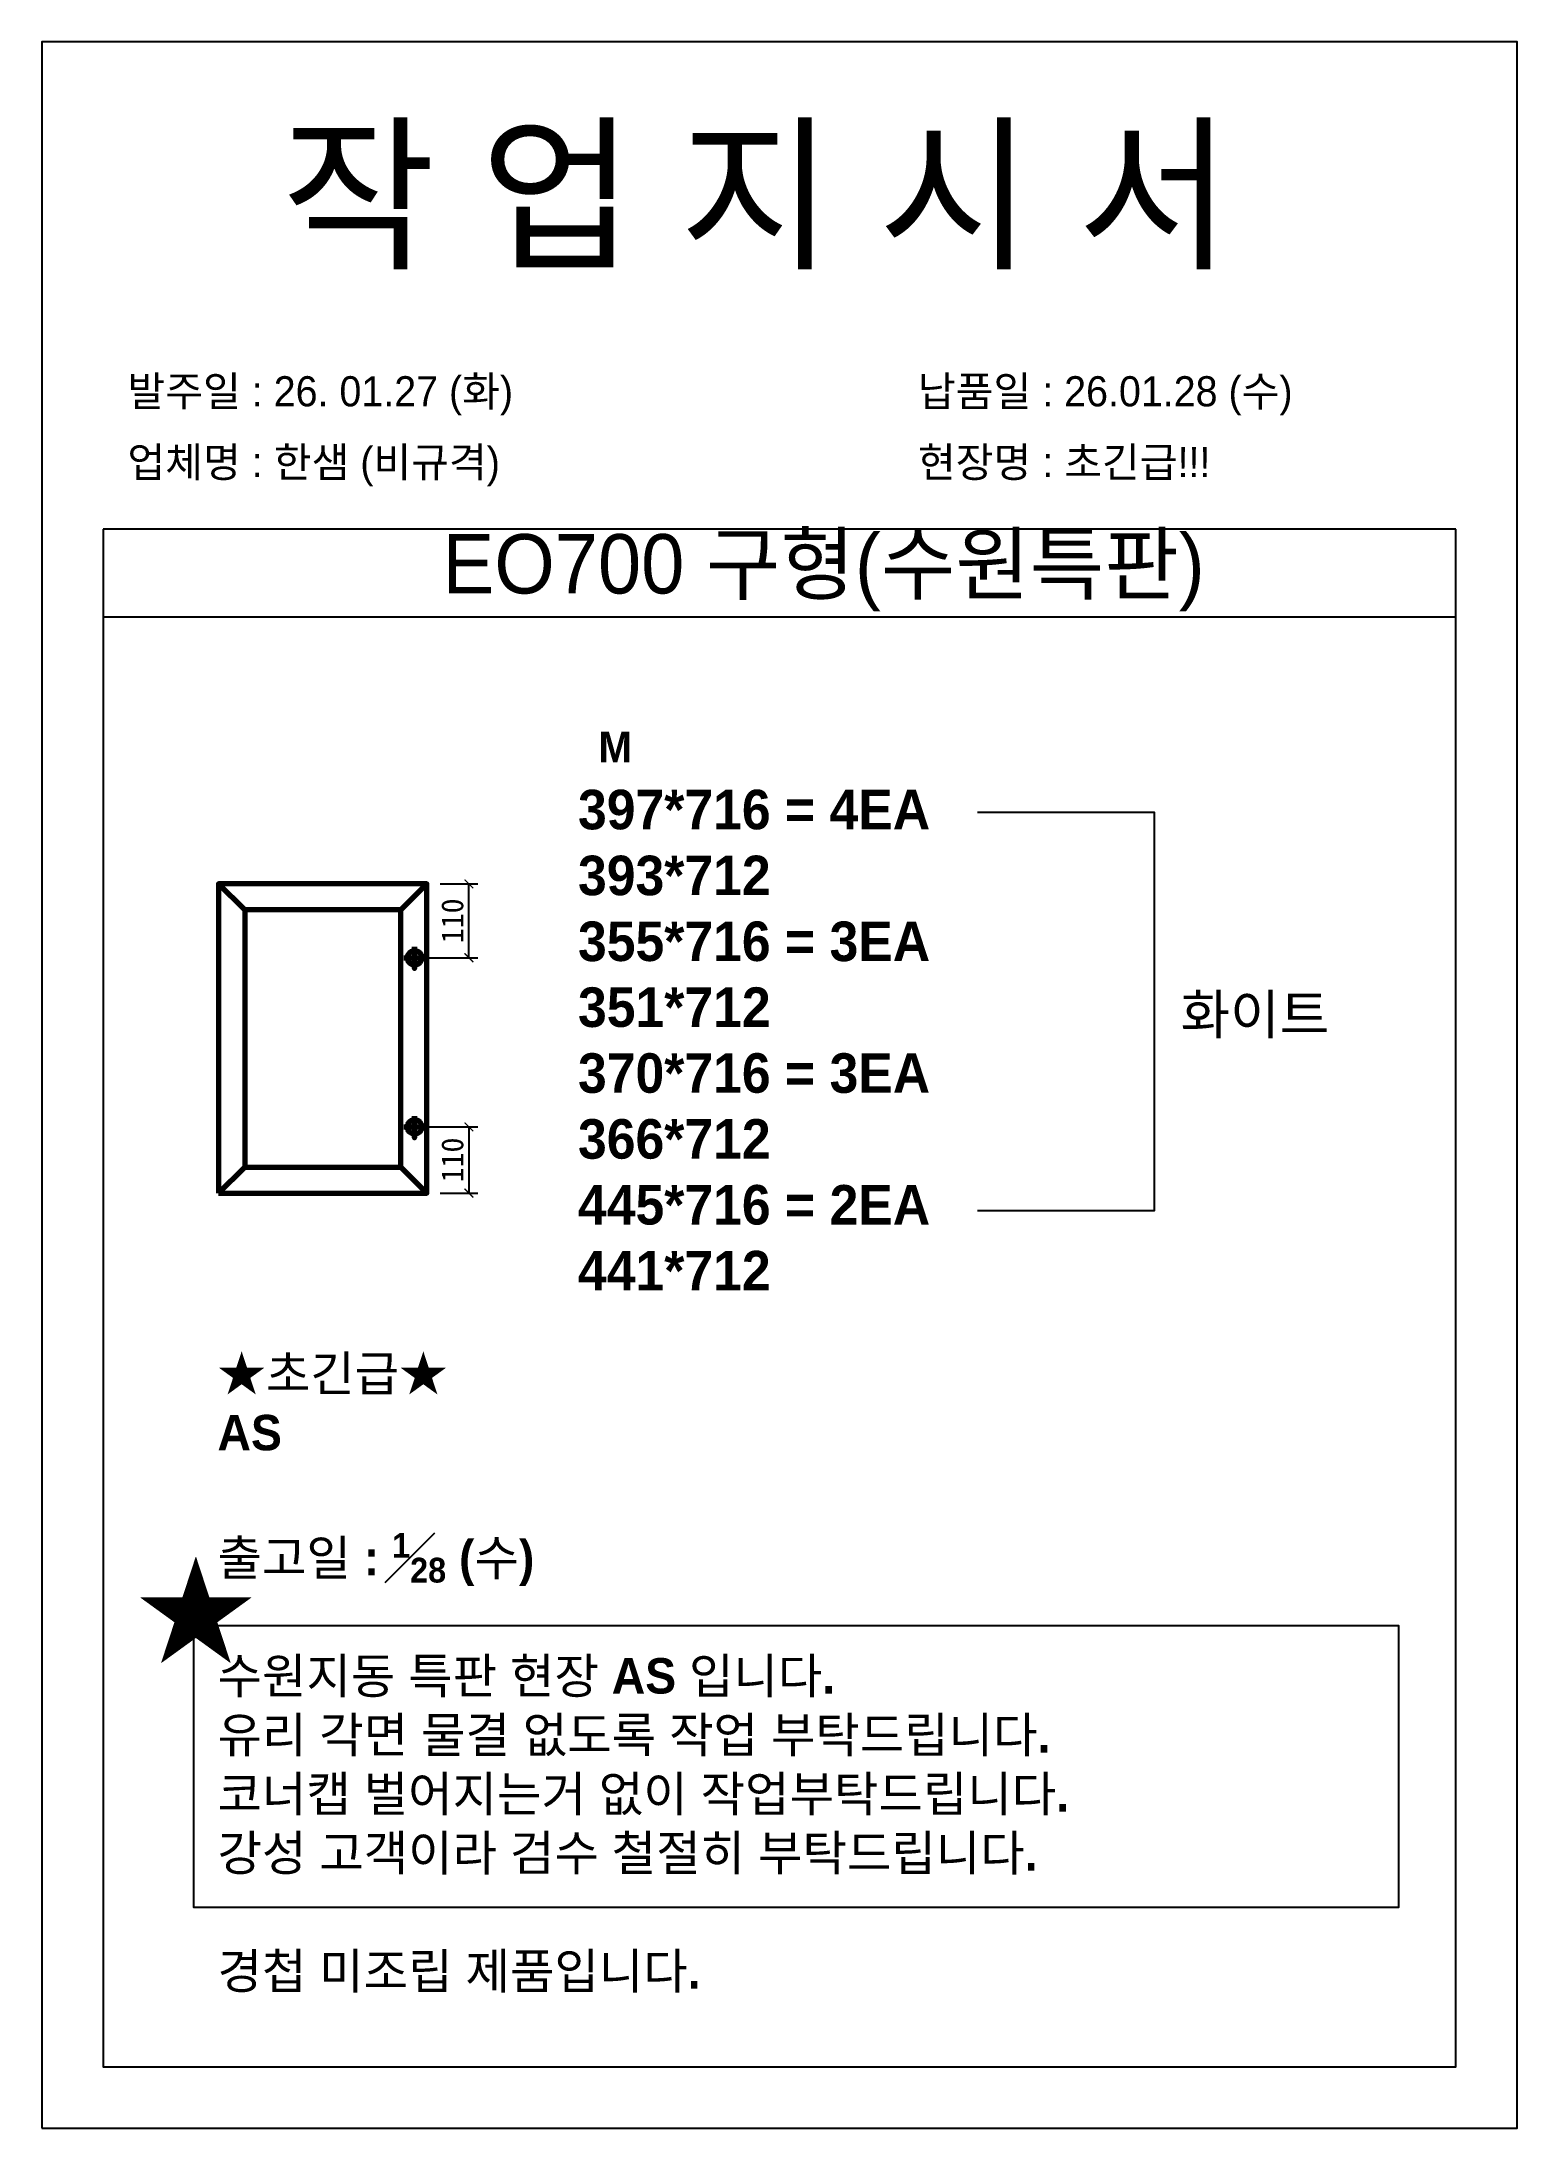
# Model space of a CAD drawing. Header units: millimetres. Extents: x -44117 to 256353, y -2095463 to 65325.
# Drawn here: x 117611 to 119291, y -664556 to -662180 of the extents above; entities that cross this region are included whole.
import ezdxf

# ---------------------------------------------------------------- set-up
doc = ezdxf.new("R2010")
doc.units = ezdxf.units.MM
doc.header["$LTSCALE"] = 10
doc.layers.add('Layer1', color=7, linetype='Continuous', lineweight=70)
doc.styles.add('MtX_Gulim', font='')
doc.styles.get('MtX_Gulim').set_extended_font_data('Gulim', bold=True)
doc.dimstyles.new('ISO-25', dxfattribs={"dimtxt": 2.5, "dimasz": 2.5, "dimexe": 1, "dimexo": 1, "dimtad": 1, "dimtxsty": 'Standard', "dimblk": 'ARCHTICK', "dimcen": 2.5, "dimadec": 0, "dimazin": 0, "dimtfac": 1, "dimtmove": 0, "dimatfit": 3, "dimfxl": 0, "dimarcsym": 0})

msp = doc.modelspace()

# ---------------------------------------------------------------- texts
at = {"linetype": 'Continuous', "style": 'MtX_Gulim'}
for s, height, p in [('M', 35.04934, (118244.3572, -663000.99561)), ('★', 100.03928, (117717.82712, -664017.81895))]:
    msp.add_text(s, height=height, dxfattribs=at).set_placement(p)
at = {"attachment_point": 1}
for s, width, gutter_width, heights, insert, char_height in [('{\\fGulim|b0|i0|c129|p50;작 업 지 시 서}', 3307.3198183, 12.5, [-155.84554], (117883.3559, -662284.50873), 140), ('\\pt11;{\\fGulim|b0|i0|c129|p50;발주일 : 26. 01.27 (화)}', 3307.3198183, 12.5, [34.50412], (117708.14654, -662561.22915), 34.3), ('{\\fGulim|b0|i0|c129|p50;납품일 : 26.01.28 (수)}', 3307.3198183, 12.5, [35.09023], (118608.12452, -662561.22915), 34.3), ('{\\fGulim|b0|i0|c129|p50;업체명 : 한샘 (비규격)}', 3307.3198183, 12.5, [36.11279], (117708.14654, -662641.88532), 34.3), ('{\\fGulim|b0|i0|c129|p50;현장명 : \\C1;초긴급!!!}', 3307.3198183, 12.5, [-38.2735], (118608.12452, -662641.88532), 34.3), ('{\\fGulim|b0|i0|c129|p50;EO700 구형(수원특판)}', 1597.0710432, 6.03612, [-85.06834], (118066.89036, -662741.04465), 67.6045736), ('{\\f굴림|b1|i0|c129|p50;397*716 = 4EA\\P\\C1;393*712\\P\\C256;355*716 = 3EA\\P\\C1;351*712\\P\\C256;370*716 = 3EA\\P\\C1;366*712\\P\\C256;445*716 = 2EA\\P\\C1;441*712}', 13607.1496112, 175, [869.63134], (118221.13004, -663032.15323), 45), ('{\\f굴림|b1|i0|c129|p50;화이트}', 13607.1496112, 175, [-50], (118907.17338, -663265.47479), 45)]:
    msp.add_mtext_dynamic_manual_height_columns(s, width=width, gutter_width=gutter_width, heights=heights, dxfattribs=dict(at, insert=insert, char_height=char_height))
at = {"color": 1, "insert": (117810.67667, -663676.75903), "char_height": 40.3322229, "attachment_point": 1}
msp.add_mtext_dynamic_manual_height_columns('{\\A1;\\f굴림|b1|i0|c129|p50;★초긴급★\\PAS\\P\\P출고일 : {\\H0.7x;\\S1#28;} (수)\\P\\P수원지동 특판 현장 AS 입니다.\\P유리 각면 물결 없도록 작업 부탁드립니다.\\P코너캡 벌어지는거 없이 작업부탁드립니다.\\P강성 고객이라 검수 철절히 부탁드립니다.\\P\\P경첩 미조립 제품입니다.}', width=12195.7020254, gutter_width=156.84753, heights=[-730.69611], dxfattribs=at)

# ---------------------------------------------------------------- blocks, each defined once
blk = doc.blocks.new('_ArchTick')
at = {"color": 0, "linetype": 'ByBlock', "const_width": 0.15}
blk.add_lwpolyline([(-0.5, -0.5), (0.5, 0.5)], dxfattribs=at)
blk = doc.blocks.new('*D4653')
at = {"color": 0, "lineweight": -2}
for p, q in [((118064.2, -663139.4), (118106.9, -663139.4)), ((118096.9, -663223.5), (118096.9, -663139.4)), ((118050.1, -663223.5), (118106.9, -663223.5))]:
    blk.add_line(p, q, dxfattribs=at)
at = {"layer": 'Defpoints', "color": 0}
for p in [(118049.2, -663139.4), (118096.9, -663139.4), (118035.1, -663223.5)]:
    blk.add_point(p, dxfattribs=at)
at = {"color": 0, "lineweight": -2, "xscale": 10, "yscale": 10, "zscale": 10}
for p, rotation in [((118096.9, -663139.4), 90), ((118096.9, -663223.5), 270)]:
    blk.add_blockref('_ArchTick', p, dxfattribs=dict(at, rotation=rotation))
at = {"color": 0, "insert": (118078.2, -663181.4), "char_height": 25, "attachment_point": 5, "rotation": 90}
blk.add_mtext('110', dxfattribs=at)
blk = doc.blocks.new('*D4654')
at = {"color": 0, "lineweight": -2}
for p, q in [((118050.1, -663416.1), (118106.9, -663416.1)), ((118096.9, -663416.1), (118096.9, -663491.4)), ((118064.2, -663491.4), (118106.9, -663491.4))]:
    blk.add_line(p, q, dxfattribs=at)
at = {"layer": 'Defpoints', "color": 0}
for p in [(118035.1, -663416.1), (118049.2, -663491.4), (118096.9, -663491.4)]:
    blk.add_point(p, dxfattribs=at)
at = {"color": 0, "lineweight": -2, "xscale": 10, "yscale": 10, "zscale": 10}
for p, rotation in [((118096.9, -663416.1), 90), ((118096.9, -663491.4), 270)]:
    blk.add_blockref('_ArchTick', p, dxfattribs=dict(at, rotation=rotation))
at = {"color": 0, "insert": (118078.2, -663453.7), "char_height": 25, "attachment_point": 5, "rotation": 90}
blk.add_mtext('110', dxfattribs=at)

# ---------------------------------------------------------------- dimensions: what is measured, and where the dimension line sits
for base, p1, p2, picture, middle in [((118096.944, -663139.36191), (118035.11638, -663223.50681), (118049.18453, -663139.36191), '*D4653', (118078.194, -663181.43436)), ((118096.944, -663491.3988), (118035.11638, -663416.07564), (118049.18453, -663491.3988), '*D4654', (118078.194, -663453.73722))]:
    dim = msp.add_linear_dim(base=base, p1=p1, p2=p2, angle=90, text='110', dimstyle='ISO-25', override={"dimscale": 10, "dimasz": 1, "dimexo": 1.5, "dimtxsty": 'Standard'})
    dim.commit()
    dim.dimension.update_dxf_attribs({"geometry": picture, "text_midpoint": middle})

# ---------------------------------------------------------------- linework, layer by layer
for p, q in [((119220.54929, -662735.51594), (117680.54929, -662735.51594)), ((119220.54929, -662835.51594), (117680.54929, -662835.51594))]:
    msp.add_line(p, q)
for points in [[(117610.54929, -664556.34621), (119290.54929, -664556.34621), (119290.54929, -662180.34621), (117610.54929, -662180.34621)], [(117783.67633, -663983.87257), (119155.34874, -663983.87257), (119155.34874, -664304.86708), (117783.67633, -664304.86708)]]:
    msp.add_lwpolyline(points, close=True)
for points in [[(117680.54929, -662735.51594), (117680.54929, -664486.34621), (119220.54929, -664486.34621), (119220.54929, -662735.51594)], [(118676.00647, -663057.50591), (118877.02118, -663057.50591), (118877.02118, -663511.46413), (118676.00647, -663511.46413)]]:
    msp.add_lwpolyline(points)
at = {"layer": 'Layer1'}
for p, q in [((117841.63214, -663169.01225), (117811.9818, -663139.36191)), ((118019.53419, -663169.01225), (118049.18453, -663139.36191)), ((118022.79188, -663223.50681), (118047.44087, -663223.50681)), ((118022.79188, -663416.07564), (118047.44087, -663416.07564)), ((117811.9818, -663491.3988), (117841.63214, -663461.74846)), ((118049.18453, -663491.3988), (118019.53419, -663461.74846)), ((118019.53419, -663461.74846), (118049.18453, -663491.3988))]:
    msp.add_line(p, q, dxfattribs=at)
for points in [[(117811.9818, -663491.3988), (118049.18453, -663491.3988), (118049.18453, -663139.36191), (117811.9818, -663139.36191)], [(117841.63214, -663461.74846), (118019.53419, -663461.74846), (118019.53419, -663169.01225), (117841.63214, -663169.01225)], [(118035.11638, -663211.18231), (118035.11638, -663235.83131)], [(118035.11638, -663403.75115), (118035.11638, -663428.40014)]]:
    msp.add_lwpolyline(points, close=True, dxfattribs=at)
for centre in [(118035.11638, -663223.50681), (118035.11638, -663416.07564)]:
    msp.add_circle(centre, 8.21633, dxfattribs=at)

msp.set_redraw_order([(e.dxf.handle, doc.entitydb.next_handle()) for e in msp.query("TEXT MTEXT ATTDEF DIMENSION ARC_DIMENSION")])  # texts and dimensions are drawn at this point

doc.saveas('drawing.dxf')
